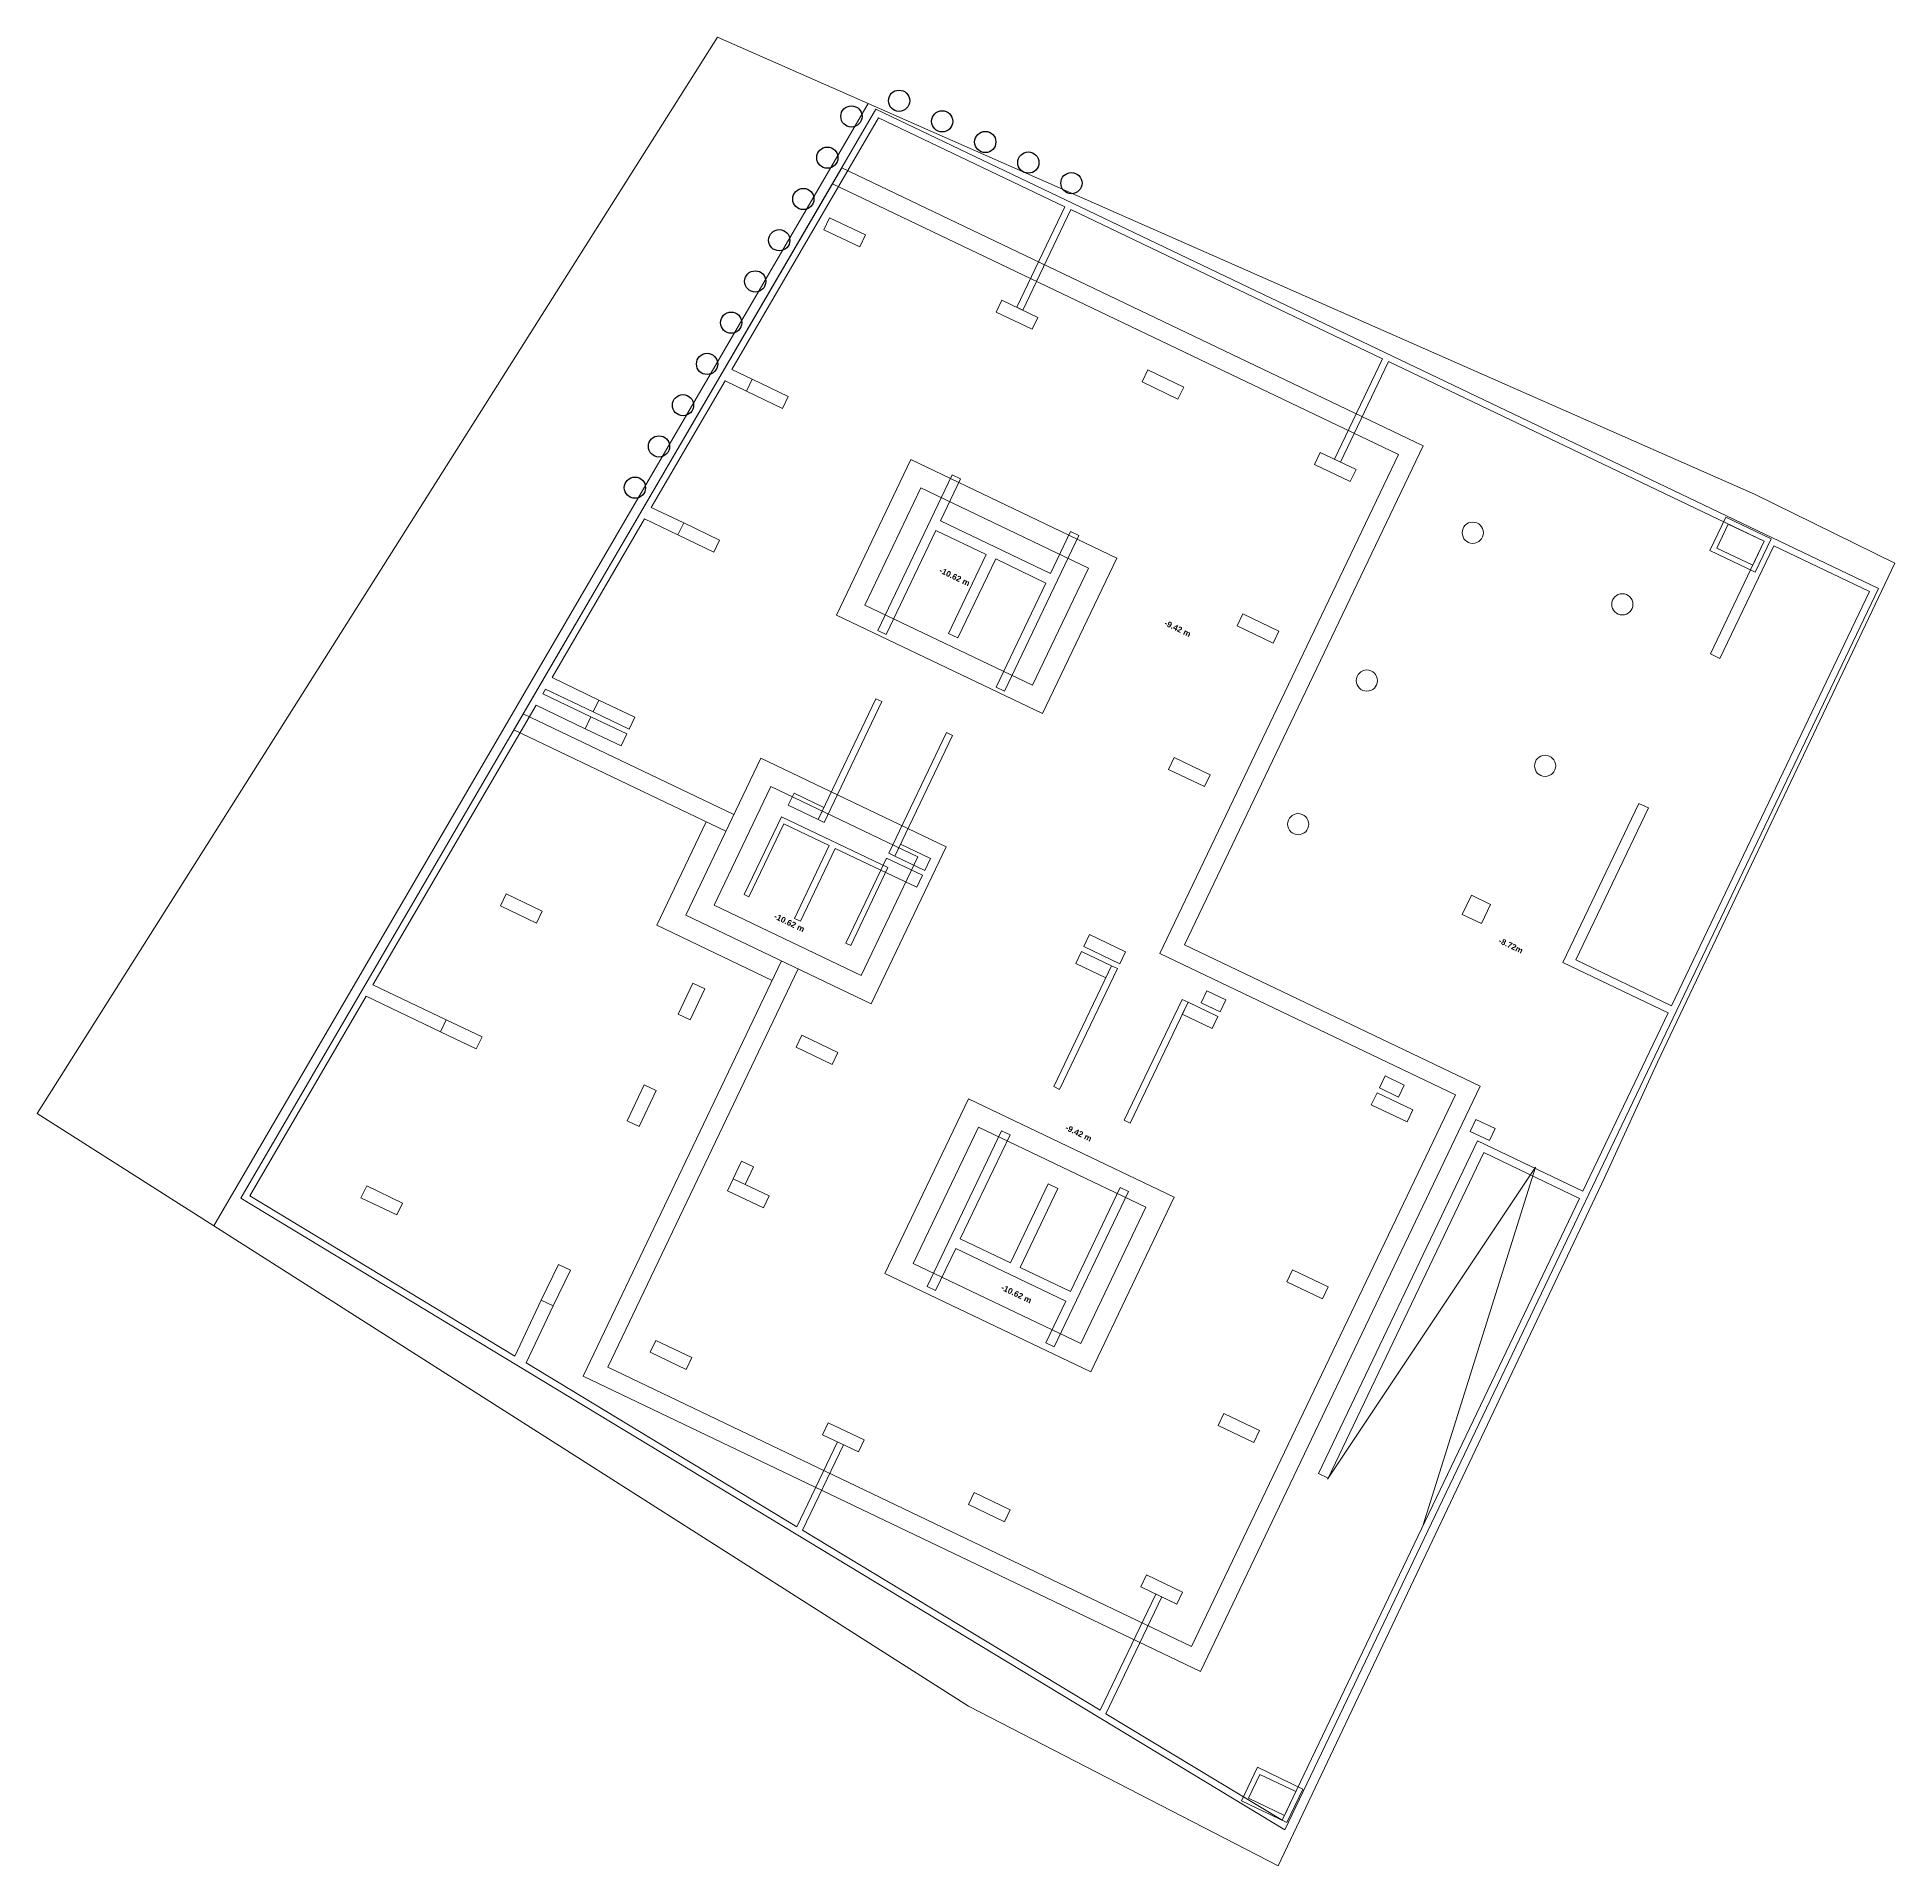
# Model space of a CAD drawing. Header units: metres. Extents: x 7511808.3 to 7511878.3, y 4693245.3 to 4693314.3.
import ezdxf
from ezdxf.enums import TextEntityAlignment as Align

# ---------------------------------------------------------------- set-up
doc = ezdxf.new("R2010")
doc.units = ezdxf.units.M
for name, color, linetype, lineweight in [('bodrumi', 5, 'Continuous', 0), ('muri', 252, 'Continuous', 0), ('NIVEAU', 170, 'Continuous', 0), ('parcela', 7, 'Continuous', 0), ('rampa', 252, 'Continuous', 0), ('shtyllat', 1, 'Continuous', 0), ('trapazani', 3, 'Continuous', 0)]:
    doc.layers.add(name, color=color, linetype=linetype, lineweight=lineweight)
doc.layers.add('PILOTA', color=2, linetype='Continuous')
doc.styles.add('style2', font='arialbd.ttf', dxfattribs={"height": 20})

msp = doc.modelspace()

# ---------------------------------------------------------------- linework, layer by layer
at = {"layer": 'bodrumi'}
msp.add_lwpolyline([(7511855.345, 4693246.71), (7511877.719, 4693293.499), (7511839.929, 4693311.57), (7511815.983, 4693270.516)], close=True, dxfattribs=at)
at = {"layer": 'muri', "lineweight": 5}
msp.add_lwpolyline([(7511859.027, 4693302.16), (7511857.214, 4693298.37), (7511857.44, 4693298.262), (7511859.253, 4693302.052), (7511873.416, 4693295.279), (7511871.388, 4693291.038), (7511871.749, 4693290.865), (7511873.777, 4693295.107), (7511877.386, 4693293.381), (7511869.922, 4693277.772), (7511866.313, 4693279.498), (7511869.053, 4693285.227), (7511868.692, 4693285.399), (7511865.823, 4693279.4), (7511869.793, 4693277.502), (7511866.579, 4693270.781), (7511862.609, 4693272.679), (7511856.613, 4693260.139), (7511856.973, 4693259.966), (7511862.841, 4693272.236), (7511866.449, 4693270.51), (7511855.239, 4693247.067), (7511848.597, 4693251.084), (7511850.701, 4693255.484), (7511850.475, 4693255.592), (7511848.382, 4693251.214), (7511837.162, 4693258), (7511838.702, 4693261.221), (7511838.477, 4693261.329), (7511836.947, 4693258.13), (7511826.737, 4693264.305), (7511827.764, 4693266.452), (7511827.312, 4693266.668), (7511826.307, 4693264.565), (7511816.323, 4693270.603), (7511820.711, 4693278.127), (7511823.507, 4693276.79), (7511823.723, 4693277.241), (7511820.964, 4693278.56), (7511827.112, 4693289.099), (7511828.968, 4693288.211), (7511829.184, 4693288.662), (7511827.364, 4693289.533), (7511827.466, 4693289.706), (7511829.27, 4693288.843), (7511829.486, 4693289.294), (7511827.718, 4693290.139), (7511831.207, 4693296.119), (7511832.463, 4693295.519), (7511832.679, 4693295.97), (7511831.459, 4693296.553), (7511834.24, 4693301.32), (7511835.051, 4693300.932), (7511835.267, 4693301.383), (7511834.493, 4693301.753), (7511840.029, 4693311.245), (7511847.051, 4693307.887), (7511845.238, 4693304.097), (7511845.464, 4693303.989), (7511847.276, 4693307.779)], close=True, dxfattribs=at)
at = {"layer": 'parcela', "flags": 128}
for points in [[(7511839.64, 4693311.774), (7511814.966, 4693269.473), (7511808.304, 4693273.712), (7511819.588, 4693291.563), (7511833.949, 4693314.281), (7511839.64, 4693311.774)], [(7511814.966, 4693269.473), (7511839.64, 4693311.774), (7511841.452, 4693310.975), (7511873.052, 4693297.055), (7511878.341, 4693294.453), (7511872.939, 4693283.093), (7511869.394, 4693275.64), (7511867.394, 4693271.28), (7511855.089, 4693245.348), (7511843.413, 4693251.372), (7511814.966, 4693269.473)]]:
    msp.add_lwpolyline(points, dxfattribs=at)
at = {"layer": 'PILOTA', "color": 0}
for centre in [(7511840.801, 4693311.884), (7511839.003, 4693311.292), (7511842.425, 4693311.107), (7511844.049, 4693310.331), (7511838.096, 4693309.737), (7511845.673, 4693309.554), (7511847.297, 4693308.778), (7511837.189, 4693308.182), (7511836.282, 4693306.627), (7511835.376, 4693305.073), (7511834.469, 4693303.518), (7511833.562, 4693301.963), (7511832.655, 4693300.408), (7511831.748, 4693298.853), (7511830.841, 4693297.298)]:
    msp.add_circle(centre, 0.4, dxfattribs=at)
at = {"layer": 'rampa'}
msp.add_lwpolyline([(7511856.953, 4693259.922), (7511864.797, 4693271.69), (7511860.561, 4693258.197)], dxfattribs=at)
at = {"layer": 'shtyllat', "lineweight": 5}
for points in [[(7511877.719, 4693293.499), (7511839.929, 4693311.57), (7511815.983, 4693270.516), (7511855.345, 4693246.71)], [(7511830.322, 4693287.564), (7511830.537, 4693288.015), (7511829.184, 4693288.662), (7511828.968, 4693288.211)], [(7511835.141, 4693281.879), (7511834.96, 4693281.965), (7511836.362, 4693284.897), (7511840.377, 4693282.978), (7511838.975, 4693280.046), (7511838.794, 4693280.132), (7511840.11, 4693282.883), (7511838.396, 4693283.703), (7511837.08, 4693280.952), (7511836.855, 4693281.059), (7511838.17, 4693283.811), (7511836.456, 4693284.631)], [(7511827.129, 4693280.888), (7511827.345, 4693281.339), (7511825.992, 4693281.986), (7511825.776, 4693281.535)], [(7511862.379, 4693281.934), (7511862.034, 4693281.212), (7511862.756, 4693280.867), (7511863.101, 4693281.588)], [(7511833.48, 4693278.406), (7511833.029, 4693278.621), (7511832.468, 4693277.449), (7511832.919, 4693277.233)], [(7511852.401, 4693278.336), (7511852.185, 4693277.885), (7511852.907, 4693277.54), (7511853.123, 4693277.991)], [(7511824.86, 4693276.143), (7511825.076, 4693276.594), (7511823.723, 4693277.241), (7511823.507, 4693276.79)], [(7511831.646, 4693274.572), (7511831.195, 4693274.787), (7511830.548, 4693273.434), (7511830.999, 4693273.218)], [(7511859.122, 4693275.122), (7511858.906, 4693274.671), (7511859.628, 4693274.326), (7511859.844, 4693274.777)], [(7511862.55, 4693273.483), (7511862.335, 4693273.032), (7511863.056, 4693272.687), (7511863.272, 4693273.138)], [(7511821.866, 4693269.882), (7511822.082, 4693270.333), (7511820.729, 4693270.98), (7511820.513, 4693270.529)], [(7511828.411, 4693267.805), (7511827.96, 4693268.021), (7511827.312, 4693266.668), (7511827.764, 4693266.452)]]:
    msp.add_lwpolyline(points, close=True, dxfattribs=at)
at = {"layer": 'shtyllat'}
for points in [[(7511838.179, 4693307.472), (7511837.963, 4693307.021), (7511839.316, 4693306.374), (7511839.532, 4693306.825)], [(7511844.674, 4693304.366), (7511844.459, 4693303.915), (7511845.812, 4693303.268), (7511846.028, 4693303.719)], [(7511835.267, 4693301.383), (7511835.051, 4693300.932), (7511836.404, 4693300.285), (7511836.62, 4693300.736)], [(7511850.178, 4693301.735), (7511849.962, 4693301.284), (7511851.315, 4693300.637), (7511851.531, 4693301.088)], [(7511856.673, 4693298.629), (7511856.457, 4693298.178), (7511857.811, 4693297.53), (7511858.026, 4693297.981)], [(7511840.312, 4693291.766), (7511839.996, 4693291.917), (7511842.8, 4693297.781), (7511843.116, 4693297.63), (7511842.361, 4693296.051), (7511846.511, 4693294.066), (7511847.266, 4693295.645), (7511847.581, 4693295.494), (7511844.777, 4693289.63), (7511844.462, 4693289.781), (7511846.338, 4693293.705), (7511844.444, 4693294.611), (7511843.02, 4693291.634), (7511842.659, 4693291.807), (7511844.083, 4693294.784), (7511842.188, 4693295.69)], [(7511832.679, 4693295.97), (7511832.463, 4693295.519), (7511833.816, 4693294.872), (7511834.032, 4693295.323)], [(7511853.761, 4693292.539), (7511853.546, 4693292.088), (7511854.899, 4693291.441), (7511855.114, 4693291.892)], [(7511837.751, 4693284.788), (7511837.976, 4693284.68), (7511840.155, 4693289.236), (7511839.929, 4693289.343)], [(7511830.624, 4693288.196), (7511830.839, 4693288.647), (7511829.486, 4693289.294), (7511829.27, 4693288.843)], [(7511840.412, 4693283.515), (7511840.638, 4693283.407), (7511842.816, 4693287.963), (7511842.591, 4693288.071)], [(7511851.173, 4693287.126), (7511850.957, 4693286.675), (7511852.31, 4693286.028), (7511852.526, 4693286.479)], [(7511836.839, 4693285.778), (7511836.623, 4693285.327), (7511837.751, 4693284.788), (7511837.966, 4693285.239)], [(7511840.853, 4693283.858), (7511840.638, 4693283.407), (7511841.765, 4693282.868), (7511841.981, 4693283.319)], [(7511841.463, 4693282.236), (7511841.679, 4693282.687), (7511840.326, 4693283.335), (7511840.11, 4693282.883)], [(7511847.98, 4693280.45), (7511847.765, 4693279.999), (7511849.118, 4693279.352), (7511849.334, 4693279.803)], [(7511848.59, 4693278.828), (7511848.806, 4693279.279), (7511847.678, 4693279.819), (7511847.463, 4693279.367)], [(7511849.032, 4693279.171), (7511848.806, 4693279.279), (7511846.628, 4693274.723), (7511846.853, 4693274.616)], [(7511851.693, 4693277.899), (7511851.467, 4693278.007), (7511849.289, 4693273.451), (7511849.514, 4693273.343)], [(7511852.605, 4693276.908), (7511852.821, 4693277.36), (7511851.693, 4693277.899), (7511851.477, 4693277.448)], [(7511838.271, 4693275.56), (7511838.487, 4693276.011), (7511837.133, 4693276.659), (7511836.918, 4693276.207)], [(7511858.82, 4693274.491), (7511858.604, 4693274.04), (7511859.958, 4693273.393), (7511860.173, 4693273.844)], [(7511849.132, 4693270.921), (7511849.448, 4693270.77), (7511846.644, 4693264.906), (7511846.328, 4693265.057), (7511847.083, 4693266.636), (7511842.933, 4693268.62), (7511842.178, 4693267.041), (7511841.862, 4693267.192), (7511844.666, 4693273.056), (7511844.982, 4693272.905), (7511843.106, 4693268.981), (7511845, 4693268.075), (7511846.424, 4693271.052), (7511846.785, 4693270.88), (7511845.361, 4693267.902), (7511847.256, 4693266.996)], [(7511835.683, 4693270.147), (7511835.898, 4693270.598), (7511834.545, 4693271.246), (7511834.329, 4693270.795)], [(7511856.765, 4693266.717), (7511856.981, 4693267.168), (7511855.628, 4693267.815), (7511855.412, 4693267.364)], [(7511832.771, 4693264.058), (7511832.986, 4693264.509), (7511831.633, 4693265.156), (7511831.417, 4693264.705)], [(7511839.266, 4693260.952), (7511839.482, 4693261.403), (7511838.129, 4693262.05), (7511837.913, 4693261.599)], [(7511854.177, 4693261.304), (7511854.392, 4693261.755), (7511853.039, 4693262.402), (7511852.824, 4693261.951)], [(7511844.769, 4693258.32), (7511844.985, 4693258.771), (7511843.632, 4693259.418), (7511843.416, 4693258.967)], [(7511851.265, 4693255.214), (7511851.481, 4693255.665), (7511850.127, 4693256.312), (7511849.912, 4693255.861)]]:
    msp.add_lwpolyline(points, close=True, dxfattribs=at)
at = {"layer": 'shtyllat', "lineweight": 5, "ltscale": 0.5}
for points in [[(7511871.365, 4693294.93), (7511873.079, 4693294.11), (7511873.683, 4693295.373), (7511871.969, 4693296.193)], [(7511871.632, 4693295.024), (7511872.985, 4693294.377), (7511873.416, 4693295.279), (7511872.063, 4693295.926)], [(7511834.864, 4693271.913), (7511835.315, 4693271.697), (7511834.996, 4693271.03), (7511834.545, 4693271.245)], [(7511853.705, 4693247.8), (7511855.419, 4693246.98), (7511856.023, 4693248.244), (7511854.309, 4693249.063)], [(7511853.972, 4693247.894), (7511855.325, 4693247.247), (7511855.757, 4693248.149), (7511854.403, 4693248.796)]]:
    msp.add_lwpolyline(points, close=True, dxfattribs=at)
for centre in [(7511862.429, 4693295.599), (7511868.068, 4693292.903), (7511858.435, 4693290.027), (7511865.156, 4693286.813), (7511855.846, 4693284.614)]:
    msp.add_circle(centre, 0.4, dxfattribs=at)
at = {"layer": 'trapazani', "lineweight": 5, "ltscale": 2}
for points in [[(7511836.368, 4693279.463), (7511828.884, 4693263.811), (7511852.159, 4693252.68), (7511862.707, 4693274.738), (7511851.565, 4693280.066), (7511860.56, 4693298.876), (7511838.639, 4693309.358), (7511826.279, 4693288.167), (7511834.27, 4693284.346)], [(7511837, 4693279.161), (7511829.817, 4693264.14), (7511851.83, 4693253.614), (7511861.774, 4693274.409), (7511850.632, 4693279.736), (7511859.627, 4693298.546), (7511838.286, 4693308.752), (7511826.633, 4693288.774), (7511834.572, 4693284.978)], [(7511836.015, 4693278.723), (7511831.666, 4693280.803), (7511833.53, 4693284.7)]]:
    msp.add_lwpolyline(points, dxfattribs=at)
at = {"layer": 'trapazani', "ltscale": 2}
for points in [[(7511838.443, 4693292.493), (7511846.201, 4693288.783), (7511849.005, 4693294.647), (7511841.247, 4693298.357)], [(7511839.509, 4693292.87), (7511845.825, 4693289.85), (7511847.938, 4693294.27), (7511841.623, 4693297.29)]]:
    msp.add_lwpolyline(points, close=True, dxfattribs=at)
at = {"layer": 'trapazani', "lineweight": 5, "ltscale": 2}
for points in [[(7511832.76, 4693281.189), (7511839.752, 4693277.845), (7511842.577, 4693283.754), (7511835.585, 4693287.098)], [(7511833.827, 4693281.565), (7511839.375, 4693278.912), (7511841.51, 4693283.378), (7511835.962, 4693286.031)], [(7511840.266, 4693267.679), (7511848.024, 4693263.968), (7511851.174, 4693270.554), (7511843.415, 4693274.264)], [(7511841.333, 4693268.055), (7511847.648, 4693265.035), (7511850.107, 4693270.178), (7511843.792, 4693273.197)]]:
    msp.add_lwpolyline(points, close=True, dxfattribs=at)

# ---------------------------------------------------------------- texts
at = {"layer": 'NIVEAU', "style": 'style2'}
for s, p in [('-10.62 m', (7511842.896, 4693293.94)), ('-9.42 m', (7511851.304, 4693291.99)), ('-10.62 m', (7511836.665, 4693280.899)), ('-8.72m', (7511863.864, 4693280.038)), ('-9.42 m', (7511847.569, 4693272.97)), ('-10.62 m', (7511845.224, 4693266.907))]:
    msp.add_text(s, height=0.22, rotation=334.44329, dxfattribs=at).set_placement(p, align=Align.MIDDLE_CENTER)

doc.saveas('drawing.dxf')
